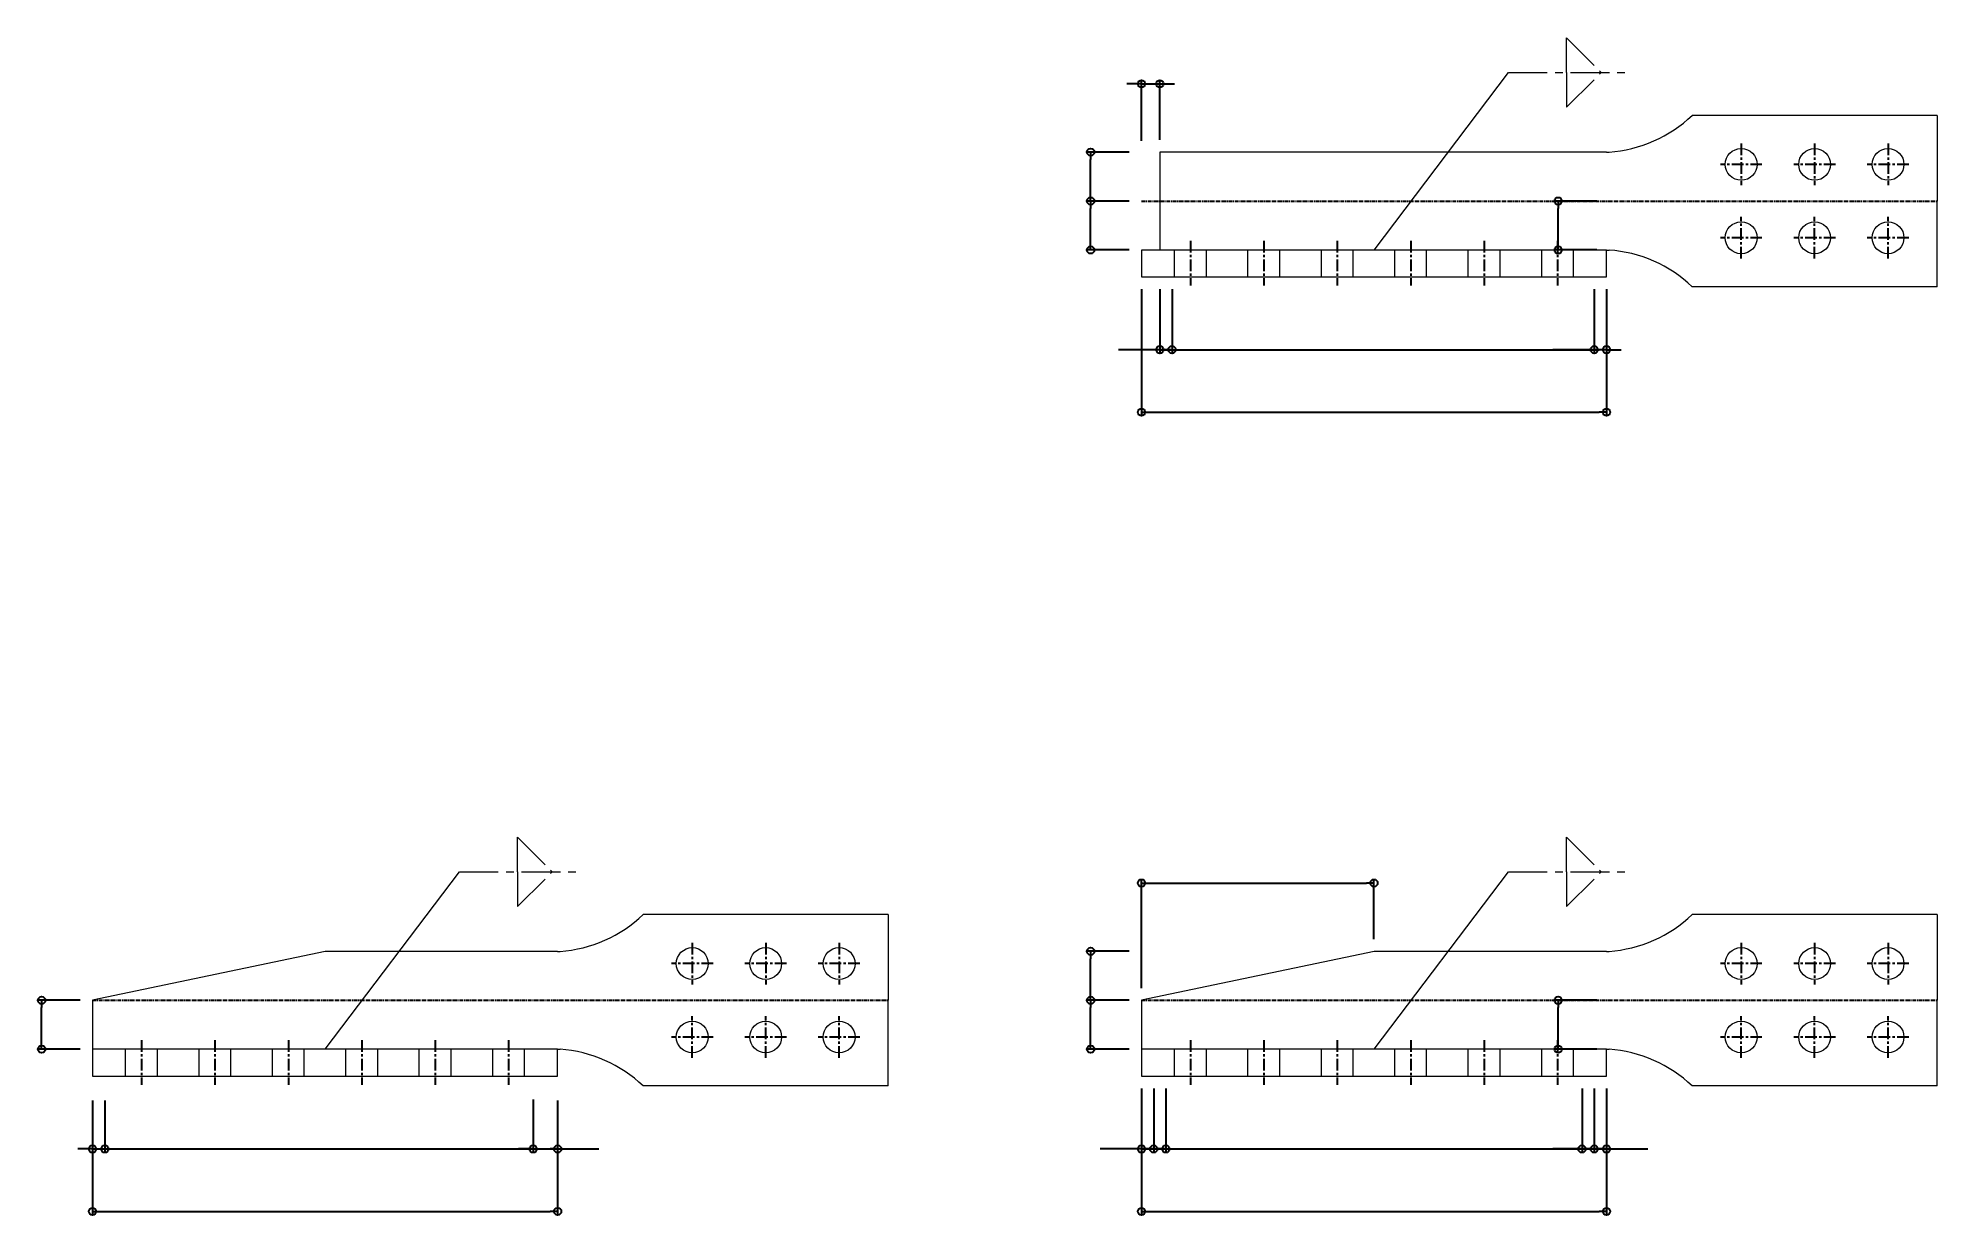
# Model space of a CAD drawing. Header units: millimetres. Extents: x -2880 to 3894, y -2977 to 4857.
# Drawn here: x -346 to 1205, y 3895 to 4857 of the extents above; entities that cross this region are included whole.
import ezdxf

# ---------------------------------------------------------------- set-up
doc = ezdxf.new("R2010")
doc.units = ezdxf.units.MM
doc.header["$MEASUREMENT"] = 0
doc.linetypes.add('CENTER', pattern=[50.8, 31.75, -6.35, 6.35, -6.35])
doc.layers.add('寸法', color=7, linetype='Continuous', lineweight=15)
doc.layers.add('金物', color=5, linetype='Continuous', lineweight=18)
doc.styles.add('DLSTANDARD1', font='italic.shx', dxfattribs={"width": 0.7, "bigfont": 'extfont.shx'})
doc.dimstyles.new('一般寸法(2)', dxfattribs={"dimscale": 2, "dimtxt": 15, "dimasz": 3, "dimexe": 1.25, "dimexo": 5, "dimgap": 3, "dimtad": 1, "dimtxsty": 'DLSTANDARD1', "dimblk": 'ORIGIN', "dimcen": 0, "dimclrd": 256, "dimclre": 256, "dimclrt": 256, "dimadec": 0, "dimazin": 0, "dimtfac": 1, "dimtmove": 0, "dimatfit": 3, "dimfxl": 0, "dimarcsym": 0})

msp = doc.modelspace()

# ---------------------------------------------------------------- blocks, each defined once
blk = doc.blocks.new('_Origin')
at = {"color": 0, "linetype": 'ByBlock', "lineweight": -2}
blk.add_line((0, 0), (-1, 0), dxfattribs=at)
blk.add_circle((0, 0), 0.5, dxfattribs=at)
blk = doc.blocks.new('*D515')
at = {"layer": 'Defpoints', "color": 0}
for p in [(-343.2, 4070.9), (-301.6, 4070.9), (-301.6, 4030.9)]:
    blk.add_point(p, dxfattribs=at)
at = {"layer": '寸法', "lineweight": -2}
for p, q in [((-311.6, 4070.9), (-345.7, 4070.9)), ((-343.2, 4036.9), (-343.2, 4064.9)), ((-311.6, 4030.9), (-345.7, 4030.9))]:
    blk.add_line(p, q, dxfattribs=at)
at = {"layer": '寸法', "lineweight": -2, "xscale": 6, "yscale": 6, "zscale": 6}
for p, rotation in [((-343.2, 4070.9), 90), ((-343.2, 4030.9), 270)]:
    blk.add_blockref('_Origin', p, dxfattribs=dict(at, rotation=rotation))
blk = doc.blocks.new('*D199')
at = {"layer": 'Defpoints', "color": 0}
for p in [(-291.6, 3998.9), (78.4, 3988.9), (78.4, 3949.4)]:
    blk.add_point(p, dxfattribs=at)
at = {"layer": '寸法', "linetype": 'ByBlock', "lineweight": -2}
for p, q in [((-291.6, 3988.9), (-291.6, 3946.9)), ((78.4, 3978.9), (78.4, 3946.9)), ((-285.6, 3949.4), (72.4, 3949.4))]:
    blk.add_line(p, q, dxfattribs=at)
at = {"layer": '寸法', "lineweight": -2, "xscale": 6, "yscale": 6, "zscale": 6, "rotation": 180}
blk.add_blockref('_Origin', (-291.6, 3949.4), dxfattribs=at)
at = {"layer": '寸法', "lineweight": -2, "xscale": 6, "yscale": 6, "zscale": 6}
blk.add_blockref('_Origin', (78.4, 3949.4), dxfattribs=at)
blk = doc.blocks.new('*D200')
at = {"layer": 'Defpoints', "color": 0}
for p in [(-301.6, 3998.9), (78.4, 3998.9), (78.4, 3898.4)]:
    blk.add_point(p, dxfattribs=at)
at = {"layer": '寸法', "linetype": 'ByBlock', "lineweight": -2}
for p, q in [((-301.6, 3988.9), (-301.6, 3895.9)), ((78.4, 3988.9), (78.4, 3895.9)), ((-295.6, 3898.4), (72.4, 3898.4))]:
    blk.add_line(p, q, dxfattribs=at)
at = {"layer": '寸法', "lineweight": -2, "xscale": 6, "yscale": 6, "zscale": 6, "rotation": 180}
blk.add_blockref('_Origin', (-301.6, 3898.4), dxfattribs=at)
at = {"layer": '寸法', "lineweight": -2, "xscale": 6, "yscale": 6, "zscale": 6}
blk.add_blockref('_Origin', (78.4, 3898.4), dxfattribs=at)
blk = doc.blocks.new('*D195')
at = {"layer": 'Defpoints', "color": 0}
for p in [(-301.6, 3988.9), (-291.6, 3998.9), (-291.6, 3949.4)]:
    blk.add_point(p, dxfattribs=at)
at = {"layer": '寸法', "linetype": 'ByBlock', "lineweight": -2}
for p, q in [((-291.6, 3988.9), (-291.6, 3946.9)), ((-301.6, 3978.9), (-301.6, 3946.9)), ((-307.6, 3949.4), (-313.6, 3949.4)), ((-301.6, 3949.4), (-291.6, 3949.4)), ((-285.6, 3949.4), (-257.8, 3949.4))]:
    blk.add_line(p, q, dxfattribs=at)
at = {"layer": '寸法', "lineweight": -2, "xscale": 6, "yscale": 6, "zscale": 6}
blk.add_blockref('_Origin', (-301.6, 3949.4), dxfattribs=at)
at = {"layer": '寸法', "lineweight": -2, "xscale": 6, "yscale": 6, "zscale": 6, "rotation": 180}
blk.add_blockref('_Origin', (-291.6, 3949.4), dxfattribs=at)
blk = doc.blocks.new('*D196')
at = {"layer": 'Defpoints', "color": 0}
for p in [(58.4, 3999.8), (78.4, 3988.9), (78.4, 3949.4)]:
    blk.add_point(p, dxfattribs=at)
at = {"layer": '寸法', "linetype": 'ByBlock', "lineweight": -2}
for p, q in [((58.4, 3989.8), (58.4, 3946.9)), ((78.4, 3978.9), (78.4, 3946.9)), ((52.4, 3949.4), (46.4, 3949.4)), ((58.4, 3949.4), (78.4, 3949.4)), ((84.4, 3949.4), (112.2, 3949.4))]:
    blk.add_line(p, q, dxfattribs=at)
at = {"layer": '寸法', "lineweight": -2, "xscale": 6, "yscale": 6, "zscale": 6}
blk.add_blockref('_Origin', (58.4, 3949.4), dxfattribs=at)
at = {"layer": '寸法', "lineweight": -2, "xscale": 6, "yscale": 6, "zscale": 6, "rotation": 180}
blk.add_blockref('_Origin', (78.4, 3949.4), dxfattribs=at)
blk = doc.blocks.new('*D469')
at = {"layer": 'Defpoints', "color": 0}
for p in [(513.9, 4070.9), (555.4, 4070.9), (555.4, 4030.9)]:
    blk.add_point(p, dxfattribs=at)
at = {"layer": '寸法', "lineweight": -2}
for p, q in [((545.4, 4070.9), (511.4, 4070.9)), ((513.9, 4036.9), (513.9, 4064.9)), ((545.4, 4030.9), (511.4, 4030.9))]:
    blk.add_line(p, q, dxfattribs=at)
at = {"layer": '寸法', "lineweight": -2, "xscale": 6, "yscale": 6, "zscale": 6}
for p, rotation in [((513.9, 4070.9), 90), ((513.9, 4030.9), 270)]:
    blk.add_blockref('_Origin', p, dxfattribs=dict(at, rotation=rotation))
blk = doc.blocks.new('*D155')
at = {"layer": 'Defpoints', "color": 0}
for p in [(565.4, 4008.9), (935.4, 4008.9), (935.4, 3949.4)]:
    blk.add_point(p, dxfattribs=at)
at = {"layer": '寸法', "linetype": 'ByBlock', "lineweight": -2}
for p, q in [((565.4, 3998.9), (565.4, 3946.9)), ((935.4, 3998.9), (935.4, 3946.9)), ((571.4, 3949.4), (929.4, 3949.4))]:
    blk.add_line(p, q, dxfattribs=at)
at = {"layer": '寸法', "lineweight": -2, "xscale": 6, "yscale": 6, "zscale": 6, "rotation": 180}
blk.add_blockref('_Origin', (565.4, 3949.4), dxfattribs=at)
at = {"layer": '寸法', "lineweight": -2, "xscale": 6, "yscale": 6, "zscale": 6}
blk.add_blockref('_Origin', (935.4, 3949.4), dxfattribs=at)
blk = doc.blocks.new('*D156')
at = {"layer": 'Defpoints', "color": 0}
for p in [(555.4, 4008.9), (935.4, 4008.9), (935.4, 3898.4)]:
    blk.add_point(p, dxfattribs=at)
at = {"layer": '寸法', "linetype": 'ByBlock', "lineweight": -2}
for p, q in [((555.4, 3998.9), (555.4, 3895.9)), ((935.4, 3998.9), (935.4, 3895.9)), ((561.4, 3898.4), (929.4, 3898.4))]:
    blk.add_line(p, q, dxfattribs=at)
at = {"layer": '寸法', "lineweight": -2, "xscale": 6, "yscale": 6, "zscale": 6, "rotation": 180}
blk.add_blockref('_Origin', (555.4, 3898.4), dxfattribs=at)
at = {"layer": '寸法', "lineweight": -2, "xscale": 6, "yscale": 6, "zscale": 6}
blk.add_blockref('_Origin', (935.4, 3898.4), dxfattribs=at)
blk = doc.blocks.new('*D157')
at = {"layer": 'Defpoints', "color": 0}
for p in [(555.4, 4008.9), (565.4, 4008.9), (565.4, 3949.4)]:
    blk.add_point(p, dxfattribs=at)
at = {"layer": '寸法', "linetype": 'ByBlock', "lineweight": -2}
for p, q in [((555.4, 3998.9), (555.4, 3946.9)), ((565.4, 3998.9), (565.4, 3946.9)), ((549.4, 3949.4), (543.4, 3949.4)), ((555.4, 3949.4), (565.4, 3949.4)), ((571.4, 3949.4), (599.2, 3949.4))]:
    blk.add_line(p, q, dxfattribs=at)
at = {"layer": '寸法', "lineweight": -2, "xscale": 6, "yscale": 6, "zscale": 6}
blk.add_blockref('_Origin', (555.4, 3949.4), dxfattribs=at)
at = {"layer": '寸法', "lineweight": -2, "xscale": 6, "yscale": 6, "zscale": 6, "rotation": 180}
blk.add_blockref('_Origin', (565.4, 3949.4), dxfattribs=at)
blk = doc.blocks.new('*D158')
at = {"layer": 'Defpoints', "color": 0}
for p in [(915.4, 4008.9), (935.4, 4008.9), (935.4, 3949.4)]:
    blk.add_point(p, dxfattribs=at)
at = {"layer": '寸法', "linetype": 'ByBlock', "lineweight": -2}
for p, q in [((915.4, 3998.9), (915.4, 3946.9)), ((935.4, 3998.9), (935.4, 3946.9)), ((909.4, 3949.4), (903.4, 3949.4)), ((915.4, 3949.4), (935.4, 3949.4)), ((941.4, 3949.4), (969.2, 3949.4))]:
    blk.add_line(p, q, dxfattribs=at)
at = {"layer": '寸法', "lineweight": -2, "xscale": 6, "yscale": 6, "zscale": 6}
blk.add_blockref('_Origin', (915.4, 3949.4), dxfattribs=at)
at = {"layer": '寸法', "lineweight": -2, "xscale": 6, "yscale": 6, "zscale": 6, "rotation": 180}
blk.add_blockref('_Origin', (935.4, 3949.4), dxfattribs=at)
blk = doc.blocks.new('*D159')
at = {"layer": 'Defpoints', "color": 0}
for p in [(925.4, 4008.9), (935.4, 4008.9), (925.4, 3949.4)]:
    blk.add_point(p, dxfattribs=at)
at = {"layer": '寸法', "linetype": 'ByBlock', "lineweight": -2}
for p, q in [((925.4, 3998.9), (925.4, 3946.9)), ((935.4, 3998.9), (935.4, 3946.9)), ((919.4, 3949.4), (891.6, 3949.4)), ((935.4, 3949.4), (925.4, 3949.4)), ((941.4, 3949.4), (947.4, 3949.4))]:
    blk.add_line(p, q, dxfattribs=at)
at = {"layer": '寸法', "lineweight": -2, "xscale": 6, "yscale": 6, "zscale": 6}
blk.add_blockref('_Origin', (925.4, 3949.4), dxfattribs=at)
at = {"layer": '寸法', "lineweight": -2, "xscale": 6, "yscale": 6, "zscale": 6, "rotation": 180}
blk.add_blockref('_Origin', (935.4, 3949.4), dxfattribs=at)
blk = doc.blocks.new('*D160')
at = {"layer": 'Defpoints', "color": 0}
for p in [(555.4, 4008.9), (575.4, 4008.9), (555.4, 3949.4)]:
    blk.add_point(p, dxfattribs=at)
at = {"layer": '寸法', "linetype": 'ByBlock', "lineweight": -2}
for p, q in [((555.4, 3998.9), (555.4, 3946.9)), ((575.4, 3998.9), (575.4, 3946.9)), ((549.4, 3949.4), (521.6, 3949.4)), ((575.4, 3949.4), (555.4, 3949.4)), ((581.4, 3949.4), (587.4, 3949.4))]:
    blk.add_line(p, q, dxfattribs=at)
at = {"layer": '寸法', "lineweight": -2, "xscale": 6, "yscale": 6, "zscale": 6}
blk.add_blockref('_Origin', (555.4, 3949.4), dxfattribs=at)
at = {"layer": '寸法', "lineweight": -2, "xscale": 6, "yscale": 6, "zscale": 6, "rotation": 180}
blk.add_blockref('_Origin', (575.4, 3949.4), dxfattribs=at)
blk = doc.blocks.new('*D89')
at = {"layer": 'Defpoints', "color": 0}
for p in [(745.4, 4166.7), (745.4, 4110.9), (555.4, 4070.9)]:
    blk.add_point(p, dxfattribs=at)
at = {"layer": '寸法', "linetype": 'ByBlock', "lineweight": -2}
for p, q in [((555.4, 4080.9), (555.4, 4169.2)), ((561.4, 4166.7), (739.4, 4166.7)), ((745.4, 4120.9), (745.4, 4169.2))]:
    blk.add_line(p, q, dxfattribs=at)
at = {"layer": '寸法', "lineweight": -2, "xscale": 6, "yscale": 6, "zscale": 6, "rotation": 180}
blk.add_blockref('_Origin', (555.4, 4166.7), dxfattribs=at)
at = {"layer": '寸法', "lineweight": -2, "xscale": 6, "yscale": 6, "zscale": 6}
blk.add_blockref('_Origin', (745.4, 4166.7), dxfattribs=at)
blk = doc.blocks.new('*D68')
at = {"layer": 'Defpoints', "color": 0}
for p in [(513.9, 4110.9), (555.4, 4110.9), (555.4, 4070.9)]:
    blk.add_point(p, dxfattribs=at)
at = {"layer": '寸法', "lineweight": -2}
for p, q in [((545.4, 4110.9), (511.4, 4110.9)), ((513.9, 4076.9), (513.9, 4104.9)), ((545.4, 4070.9), (511.4, 4070.9))]:
    blk.add_line(p, q, dxfattribs=at)
at = {"layer": '寸法', "lineweight": -2, "xscale": 6, "yscale": 6, "zscale": 6}
for p, rotation in [((513.9, 4110.9), 90), ((513.9, 4070.9), 270)]:
    blk.add_blockref('_Origin', p, dxfattribs=dict(at, rotation=rotation))
blk = doc.blocks.new('*D69')
at = {"layer": 'Defpoints', "color": 0}
for p in [(895.9, 4070.9), (937.4, 4070.9), (937.4, 4030.9)]:
    blk.add_point(p, dxfattribs=at)
at = {"layer": '寸法', "lineweight": -2}
for p, q in [((927.4, 4070.9), (893.4, 4070.9)), ((895.9, 4036.9), (895.9, 4064.9)), ((927.4, 4030.9), (893.4, 4030.9))]:
    blk.add_line(p, q, dxfattribs=at)
at = {"layer": '寸法', "lineweight": -2, "xscale": 6, "yscale": 6, "zscale": 6}
for p, rotation in [((895.9, 4070.9), 90), ((895.9, 4030.9), 270)]:
    blk.add_blockref('_Origin', p, dxfattribs=dict(at, rotation=rotation))
blk = doc.blocks.new('*D309')
at = {"layer": 'Defpoints', "color": 0}
for p in [(513.9, 4724), (555.4, 4724), (555.4, 4684)]:
    blk.add_point(p, dxfattribs=at)
at = {"layer": '寸法', "lineweight": -2}
for p, q in [((545.4, 4724), (511.4, 4724)), ((513.9, 4690), (513.9, 4718)), ((545.4, 4684), (511.4, 4684))]:
    blk.add_line(p, q, dxfattribs=at)
at = {"layer": '寸法', "lineweight": -2, "xscale": 6, "yscale": 6, "zscale": 6}
for p, rotation in [((513.9, 4724), 90), ((513.9, 4684), 270)]:
    blk.add_blockref('_Origin', p, dxfattribs=dict(at, rotation=rotation))
blk = doc.blocks.new('*D79')
at = {"layer": 'Defpoints', "color": 0}
for p in [(570.4, 4662), (935.4, 4662), (935.4, 4602.5)]:
    blk.add_point(p, dxfattribs=at)
at = {"layer": '寸法', "linetype": 'ByBlock', "lineweight": -2}
for p, q in [((570.4, 4652), (570.4, 4600)), ((935.4, 4652), (935.4, 4600)), ((576.4, 4602.5), (929.4, 4602.5))]:
    blk.add_line(p, q, dxfattribs=at)
at = {"layer": '寸法', "lineweight": -2, "xscale": 6, "yscale": 6, "zscale": 6, "rotation": 180}
blk.add_blockref('_Origin', (570.4, 4602.5), dxfattribs=at)
at = {"layer": '寸法', "lineweight": -2, "xscale": 6, "yscale": 6, "zscale": 6}
blk.add_blockref('_Origin', (935.4, 4602.5), dxfattribs=at)
blk = doc.blocks.new('*D80')
at = {"layer": 'Defpoints', "color": 0}
for p in [(555.4, 4662), (935.4, 4662), (935.4, 4551.5)]:
    blk.add_point(p, dxfattribs=at)
at = {"layer": '寸法', "linetype": 'ByBlock', "lineweight": -2}
for p, q in [((555.4, 4652), (555.4, 4549)), ((935.4, 4652), (935.4, 4549)), ((561.4, 4551.5), (929.4, 4551.5))]:
    blk.add_line(p, q, dxfattribs=at)
at = {"layer": '寸法', "lineweight": -2, "xscale": 6, "yscale": 6, "zscale": 6, "rotation": 180}
blk.add_blockref('_Origin', (555.4, 4551.5), dxfattribs=at)
at = {"layer": '寸法', "lineweight": -2, "xscale": 6, "yscale": 6, "zscale": 6}
blk.add_blockref('_Origin', (935.4, 4551.5), dxfattribs=at)
blk = doc.blocks.new('*D81')
at = {"layer": 'Defpoints', "color": 0}
for p in [(925.4, 4662), (935.4, 4662), (925.4, 4602.5)]:
    blk.add_point(p, dxfattribs=at)
at = {"layer": '寸法', "linetype": 'ByBlock', "lineweight": -2}
for p, q in [((925.4, 4652), (925.4, 4600)), ((935.4, 4652), (935.4, 4600)), ((919.4, 4602.5), (891.6, 4602.5)), ((935.4, 4602.5), (925.4, 4602.5)), ((941.4, 4602.5), (947.4, 4602.5))]:
    blk.add_line(p, q, dxfattribs=at)
at = {"layer": '寸法', "lineweight": -2, "xscale": 6, "yscale": 6, "zscale": 6}
blk.add_blockref('_Origin', (925.4, 4602.5), dxfattribs=at)
at = {"layer": '寸法', "lineweight": -2, "xscale": 6, "yscale": 6, "zscale": 6, "rotation": 180}
blk.add_blockref('_Origin', (935.4, 4602.5), dxfattribs=at)
blk = doc.blocks.new('*D82')
at = {"layer": 'Defpoints', "color": 0}
for p in [(570.4, 4819.7), (570.4, 4764), (555.4, 4763.2)]:
    blk.add_point(p, dxfattribs=at)
at = {"layer": '寸法', "linetype": 'ByBlock', "lineweight": -2}
for p, q in [((549.4, 4819.7), (543.4, 4819.7)), ((555.4, 4773.2), (555.4, 4822.2)), ((555.4, 4819.7), (570.4, 4819.7)), ((570.4, 4774), (570.4, 4822.2)), ((576.4, 4819.7), (582.4, 4819.7))]:
    blk.add_line(p, q, dxfattribs=at)
at = {"layer": '寸法', "lineweight": -2, "xscale": 6, "yscale": 6, "zscale": 6}
blk.add_blockref('_Origin', (555.4, 4819.7), dxfattribs=at)
at = {"layer": '寸法', "lineweight": -2, "xscale": 6, "yscale": 6, "zscale": 6, "rotation": 180}
blk.add_blockref('_Origin', (570.4, 4819.7), dxfattribs=at)
blk = doc.blocks.new('*D83')
at = {"layer": 'Defpoints', "color": 0}
for p in [(895.9, 4724), (937.4, 4724), (937.4, 4684)]:
    blk.add_point(p, dxfattribs=at)
at = {"layer": '寸法', "lineweight": -2}
for p, q in [((927.4, 4724), (893.4, 4724)), ((895.9, 4690), (895.9, 4718)), ((927.4, 4684), (893.4, 4684))]:
    blk.add_line(p, q, dxfattribs=at)
at = {"layer": '寸法', "lineweight": -2, "xscale": 6, "yscale": 6, "zscale": 6}
for p, rotation in [((895.9, 4724), 90), ((895.9, 4684), 270)]:
    blk.add_blockref('_Origin', p, dxfattribs=dict(at, rotation=rotation))
blk = doc.blocks.new('*D84')
at = {"layer": 'Defpoints', "color": 0}
for p in [(513.9, 4764), (555.4, 4764), (555.4, 4724)]:
    blk.add_point(p, dxfattribs=at)
at = {"layer": '寸法', "lineweight": -2}
for p, q in [((545.4, 4764), (511.4, 4764)), ((513.9, 4730), (513.9, 4758)), ((545.4, 4724), (511.4, 4724))]:
    blk.add_line(p, q, dxfattribs=at)
at = {"layer": '寸法', "lineweight": -2, "xscale": 6, "yscale": 6, "zscale": 6}
for p, rotation in [((513.9, 4764), 90), ((513.9, 4724), 270)]:
    blk.add_blockref('_Origin', p, dxfattribs=dict(at, rotation=rotation))
blk = doc.blocks.new('*D85')
at = {"layer": 'Defpoints', "color": 0}
for p in [(570.4, 4662), (580.4, 4662), (570.4, 4602.5)]:
    blk.add_point(p, dxfattribs=at)
at = {"layer": '寸法', "linetype": 'ByBlock', "lineweight": -2}
for p, q in [((570.4, 4652), (570.4, 4600)), ((580.4, 4652), (580.4, 4600)), ((564.4, 4602.5), (536.6, 4602.5)), ((580.4, 4602.5), (570.4, 4602.5)), ((586.4, 4602.5), (592.4, 4602.5))]:
    blk.add_line(p, q, dxfattribs=at)
at = {"layer": '寸法', "lineweight": -2, "xscale": 6, "yscale": 6, "zscale": 6}
blk.add_blockref('_Origin', (570.4, 4602.5), dxfattribs=at)
at = {"layer": '寸法', "lineweight": -2, "xscale": 6, "yscale": 6, "zscale": 6, "rotation": 180}
blk.add_blockref('_Origin', (580.4, 4602.5), dxfattribs=at)

# ---------------------------------------------------------------- dimensions: what is measured, and where the dimension line sits
at = {"layer": '寸法', "color": 0, "linetype": 'ByBlock'}
for base, p1, p2, picture, middle in [((570.434, 4819.72), (555.434, 4763.17), (570.434, 4763.96), '*D82', (562.934, 4819.72)), ((745.434, 4166.658), (555.434, 4070.898), (745.434, 4110.898), '*D89', (650.434, 4166.658))]:
    dim = msp.add_linear_dim(base=base, p1=p1, p2=p2, text=' ', dimstyle='一般寸法(2)', dxfattribs=at)
    dim.commit()
    dim.dimension.update_dxf_attribs({"geometry": picture, "text_midpoint": middle, "dimtype": 160})
at = {"layer": '寸法', "color": 0}
for base, p1, p2, picture, middle in [((513.87, 4763.96), (555.434, 4723.96), (555.434, 4763.96), '*D84', (513.87, 4743.96)), ((513.87, 4723.96), (555.434, 4683.96), (555.434, 4723.96), '*D309', (513.87, 4703.96)), ((895.87, 4723.96), (937.434, 4683.96), (937.434, 4723.96), '*D83', (895.87, 4703.96)), ((513.87, 4110.898), (555.434, 4070.898), (555.434, 4110.898), '*D68', (513.87, 4090.898)), ((-343.179, 4070.898), (-301.615, 4030.898), (-301.615, 4070.898), '*D515', (-343.179, 4050.898)), ((513.87, 4070.898), (555.434, 4030.898), (555.434, 4070.898), '*D469', (513.87, 4050.898)), ((895.87, 4070.898), (937.434, 4030.898), (937.434, 4070.898), '*D69', (895.87, 4050.898))]:
    dim = msp.add_linear_dim(base=base, p1=p1, p2=p2, angle=270, text=' ', dimstyle='一般寸法(2)', dxfattribs=at)
    dim.commit()
    dim.dimension.update_dxf_attribs({"geometry": picture, "text_midpoint": middle, "dimtype": 160})
at = {"layer": '寸法', "color": 0, "linetype": 'ByBlock'}
for base, p1, p2, picture, middle in [((570.434, 4602.508), (580.434, 4661.96), (570.434, 4661.96), '*D85', (547.534, 4623.508)), ((925.434, 4602.508), (935.434, 4661.96), (925.434, 4661.96), '*D81', (902.534, 4623.508)), ((555.434, 3949.446), (575.434, 4008.898), (555.434, 4008.898), '*D160', (532.534, 3970.446)), ((925.434, 3949.446), (935.434, 4008.898), (925.434, 4008.898), '*D159', (902.534, 3970.446))]:
    dim = msp.add_linear_dim(base=base, p1=p1, p2=p2, angle=180, text=' ', dimstyle='一般寸法(2)', dxfattribs=at)
    dim.commit()
    dim.dimension.update_dxf_attribs({"geometry": picture, "text_midpoint": middle})
for base, p1, p2, picture, middle in [((935.434, 4551.496), (555.434, 4661.96), (935.434, 4661.96), '*D80', (745.434, 4572.496)), ((935.434, 4602.508), (570.434, 4661.96), (935.434, 4661.96), '*D79', (752.934, 4623.508)), ((565.434, 3949.446), (555.434, 4008.898), (565.434, 4008.898), '*D157', (588.334, 3970.446)), ((935.434, 3898.434), (555.434, 4008.898), (935.434, 4008.898), '*D156', (745.434, 3919.434)), ((935.434, 3949.446), (565.434, 4008.898), (935.434, 4008.898), '*D155', (750.434, 3970.446)), ((935.434, 3949.446), (915.434, 4008.898), (935.434, 4008.898), '*D158', (958.334, 3970.446)), ((-291.615, 3949.446), (-301.615, 3988.898), (-291.615, 3998.898), '*D195', (-268.715, 3970.446)), ((78.385, 3898.434), (-301.615, 3998.898), (78.385, 3998.898), '*D200', (-111.615, 3919.434)), ((78.385, 3949.446), (-291.615, 3998.898), (78.385, 3988.898), '*D199', (-106.615, 3970.446)), ((78.385, 3949.446), (58.385, 3999.76), (78.385, 3988.898), '*D196', (101.285, 3970.446))]:
    dim = msp.add_linear_dim(base=base, p1=p1, p2=p2, text=' ', dimstyle='一般寸法(2)', dxfattribs=at)
    dim.commit()
    dim.dimension.update_dxf_attribs({"geometry": picture, "text_midpoint": middle})

# ---------------------------------------------------------------- linework, layer by layer
at = {"color": 0, "linetype": 'CENTER', "ltscale": 0.3}
for p, q in [((1045.434, 4770.96), (1045.434, 4736.96)), ((1045.434, 4770.96), (1045.434, 4736.96)), ((1105.434, 4770.96), (1105.434, 4736.96)), ((1105.434, 4770.96), (1105.434, 4736.96)), ((1165.434, 4770.96), (1165.434, 4736.96)), ((1165.434, 4770.96), (1165.434, 4736.96)), ((1062.434, 4753.96), (1028.434, 4753.96)), ((1062.434, 4753.96), (1028.434, 4753.96)), ((1122.434, 4753.96), (1088.434, 4753.96)), ((1122.434, 4753.96), (1088.434, 4753.96)), ((1182.434, 4753.96), (1148.434, 4753.96)), ((1182.434, 4753.96), (1148.434, 4753.96)), ((1045.434, 4676.96), (1045.434, 4710.96)), ((1045.434, 4676.96), (1045.434, 4710.96)), ((1105.434, 4676.96), (1105.434, 4710.96)), ((1105.434, 4676.96), (1105.434, 4710.96)), ((1165.434, 4676.96), (1165.434, 4710.96)), ((1165.434, 4676.96), (1165.434, 4710.96)), ((595.434, 4691.46), (595.434, 4654.96)), ((655.434, 4691.46), (655.434, 4654.96)), ((715.434, 4691.46), (715.434, 4654.96)), ((775.434, 4691.46), (775.434, 4654.96)), ((835.434, 4691.46), (835.434, 4654.96)), ((895.434, 4691.46), (895.434, 4654.96)), ((1062.434, 4693.96), (1028.434, 4693.96)), ((1062.434, 4693.96), (1028.434, 4693.96)), ((1122.434, 4693.96), (1088.434, 4693.96)), ((1122.434, 4693.96), (1088.434, 4693.96)), ((1182.434, 4693.96), (1148.434, 4693.96)), ((1182.434, 4693.96), (1148.434, 4693.96)), ((188.385, 4117.898), (188.385, 4083.898)), ((188.385, 4117.898), (188.385, 4083.898)), ((248.385, 4117.898), (248.385, 4083.898)), ((248.385, 4117.898), (248.385, 4083.898)), ((308.385, 4117.898), (308.385, 4083.898)), ((308.385, 4117.898), (308.385, 4083.898)), ((1045.434, 4117.898), (1045.434, 4083.898)), ((1045.434, 4117.898), (1045.434, 4083.898)), ((1105.434, 4117.898), (1105.434, 4083.898)), ((1105.434, 4117.898), (1105.434, 4083.898)), ((1165.434, 4117.898), (1165.434, 4083.898)), ((1165.434, 4117.898), (1165.434, 4083.898)), ((205.385, 4100.898), (171.385, 4100.898)), ((205.385, 4100.898), (171.385, 4100.898)), ((265.385, 4100.898), (231.385, 4100.898)), ((265.385, 4100.898), (231.385, 4100.898)), ((325.385, 4100.898), (291.385, 4100.898)), ((325.385, 4100.898), (291.385, 4100.898)), ((1062.434, 4100.898), (1028.434, 4100.898)), ((1062.434, 4100.898), (1028.434, 4100.898)), ((1122.434, 4100.898), (1088.434, 4100.898)), ((1122.434, 4100.898), (1088.434, 4100.898)), ((1182.434, 4100.898), (1148.434, 4100.898)), ((1182.434, 4100.898), (1148.434, 4100.898)), ((188.385, 4023.898), (188.385, 4057.898)), ((188.385, 4023.898), (188.385, 4057.898)), ((248.385, 4023.898), (248.385, 4057.898)), ((248.385, 4023.898), (248.385, 4057.898)), ((308.385, 4023.898), (308.385, 4057.898)), ((308.385, 4023.898), (308.385, 4057.898)), ((1045.434, 4023.898), (1045.434, 4057.898)), ((1045.434, 4023.898), (1045.434, 4057.898)), ((1105.434, 4023.898), (1105.434, 4057.898)), ((1105.434, 4023.898), (1105.434, 4057.898)), ((1165.434, 4023.898), (1165.434, 4057.898)), ((1165.434, 4023.898), (1165.434, 4057.898)), ((-261.615, 4038.398), (-261.615, 4001.898)), ((-201.615, 4038.398), (-201.615, 4001.898)), ((-141.615, 4038.398), (-141.615, 4001.898)), ((-81.615, 4038.398), (-81.615, 4001.898)), ((-21.615, 4038.398), (-21.615, 4001.898)), ((38.385, 4038.398), (38.385, 4001.898)), ((205.385, 4040.898), (171.385, 4040.898)), ((205.385, 4040.898), (171.385, 4040.898)), ((265.385, 4040.898), (231.385, 4040.898)), ((265.385, 4040.898), (231.385, 4040.898)), ((325.385, 4040.898), (291.385, 4040.898)), ((325.385, 4040.898), (291.385, 4040.898)), ((595.434, 4038.398), (595.434, 4001.898)), ((655.434, 4038.398), (655.434, 4001.898)), ((715.434, 4038.398), (715.434, 4001.898)), ((775.434, 4038.398), (775.434, 4001.898)), ((835.434, 4038.398), (835.434, 4001.898)), ((895.434, 4038.398), (895.434, 4001.898)), ((1062.434, 4040.898), (1028.434, 4040.898)), ((1062.434, 4040.898), (1028.434, 4040.898)), ((1122.434, 4040.898), (1088.434, 4040.898)), ((1122.434, 4040.898), (1088.434, 4040.898)), ((1182.434, 4040.898), (1148.434, 4040.898)), ((1182.434, 4040.898), (1148.434, 4040.898))]:
    msp.add_line(p, q, dxfattribs=at)
at = {"color": 0, "linetype": 'CENTER', "ltscale": 0.1}
for p, q in [((555.434, 4723.96), (1205.434, 4723.96)), ((-301.615, 4070.898), (348.385, 4070.898)), ((555.434, 4070.898), (1205.434, 4070.898))]:
    msp.add_line(p, q, dxfattribs=at)
at = {"layer": '寸法', "linetype": 'CENTER'}
for p, q in [((902.732, 4828.912), (902.732, 4857.216)), ((902.732, 4857.216), (931.036, 4828.912)), ((855.227, 4828.912), (950.237, 4828.912)), ((902.732, 4828.912), (902.732, 4800.608)), ((902.732, 4800.608), (931.036, 4828.912)), ((45.684, 4175.85), (45.684, 4204.154)), ((45.684, 4204.154), (73.988, 4175.85)), ((902.732, 4175.85), (902.732, 4204.154)), ((902.732, 4204.154), (931.036, 4175.85)), ((-1.821, 4175.85), (93.189, 4175.85)), ((45.684, 4175.85), (45.684, 4147.546)), ((45.684, 4147.546), (73.988, 4175.85)), ((855.227, 4175.85), (950.237, 4175.85)), ((902.732, 4175.85), (902.732, 4147.546)), ((902.732, 4147.546), (931.036, 4175.85))]:
    msp.add_line(p, q, dxfattribs=at)
at = {"layer": '寸法'}
for p, q in [((745.434, 4683.96), (855.227, 4828.912)), ((-111.615, 4030.898), (-1.821, 4175.85)), ((745.434, 4030.898), (855.227, 4175.85))]:
    msp.add_line(p, q, dxfattribs=at)
at = {"layer": '金物', "color": 0}
for p, q in [((1205.434, 4793.96), (1005.434, 4793.96)), ((1205.434, 4793.96), (1005.434, 4793.96)), ((1205.434, 4793.96), (1205.434, 4723.96)), ((1205.434, 4793.96), (1205.434, 4723.96)), ((935.434, 4763.96), (570.434, 4763.96)), ((570.434, 4763.96), (570.434, 4683.96)), ((935.434, 4763.96), (745.434, 4763.96)), ((1205.434, 4653.96), (1205.434, 4723.96)), ((1205.434, 4653.96), (1205.434, 4723.96)), ((555.434, 4683.96), (555.434, 4661.96)), ((935.434, 4683.96), (555.434, 4683.96)), ((555.434, 4683.96), (555.434, 4661.96)), ((935.434, 4683.96), (555.434, 4683.96)), ((582.434, 4661.96), (582.434, 4683.96)), ((582.434, 4661.96), (582.434, 4683.96)), ((608.434, 4661.96), (608.434, 4683.96)), ((608.434, 4661.96), (608.434, 4683.96)), ((642.434, 4661.96), (642.434, 4683.96)), ((642.434, 4661.96), (642.434, 4683.96)), ((668.434, 4661.96), (668.434, 4683.96)), ((668.434, 4661.96), (668.434, 4683.96)), ((702.434, 4661.96), (702.434, 4683.96)), ((702.434, 4661.96), (702.434, 4683.96)), ((728.434, 4661.96), (728.434, 4683.96)), ((728.434, 4661.96), (728.434, 4683.96)), ((762.434, 4661.96), (762.434, 4683.96)), ((762.434, 4661.96), (762.434, 4683.96)), ((788.434, 4661.96), (788.434, 4683.96)), ((788.434, 4661.96), (788.434, 4683.96)), ((822.434, 4661.96), (822.434, 4683.96)), ((822.434, 4661.96), (822.434, 4683.96)), ((848.434, 4661.96), (848.434, 4683.96)), ((848.434, 4661.96), (848.434, 4683.96)), ((882.434, 4661.96), (882.434, 4683.96)), ((882.434, 4661.96), (882.434, 4683.96)), ((908.434, 4661.96), (908.434, 4683.96)), ((908.434, 4661.96), (908.434, 4683.96)), ((935.434, 4661.96), (935.434, 4683.96)), ((935.434, 4661.96), (935.434, 4683.96)), ((555.434, 4661.96), (935.434, 4661.96)), ((555.434, 4661.96), (935.434, 4661.96)), ((1205.434, 4653.96), (1005.434, 4653.96)), ((1205.434, 4653.96), (1005.434, 4653.96)), ((348.385, 4140.898), (148.385, 4140.898)), ((348.385, 4140.898), (148.385, 4140.898)), ((348.385, 4140.898), (348.385, 4070.898)), ((348.385, 4140.898), (348.385, 4070.898)), ((1205.434, 4140.898), (1005.434, 4140.898)), ((1205.434, 4140.898), (1005.434, 4140.898)), ((1205.434, 4140.898), (1205.434, 4070.898)), ((1205.434, 4140.898), (1205.434, 4070.898)), ((-111.615, 4110.898), (-301.615, 4070.898)), ((-111.615, 4110.898), (-301.615, 4070.898)), ((78.385, 4110.898), (-111.615, 4110.898)), ((78.385, 4110.898), (-111.615, 4110.898)), ((745.434, 4110.898), (555.434, 4070.898)), ((745.434, 4110.898), (555.434, 4070.898)), ((935.434, 4110.898), (745.434, 4110.898)), ((935.434, 4110.898), (745.434, 4110.898)), ((-301.615, 4070.898), (-301.615, 4030.898)), ((-301.615, 4070.898), (-301.615, 4030.898)), ((348.385, 4000.898), (348.385, 4070.898)), ((348.385, 4000.898), (348.385, 4070.898)), ((555.434, 4070.898), (555.434, 4030.898)), ((555.434, 4070.898), (555.434, 4030.898)), ((1205.434, 4000.898), (1205.434, 4070.898)), ((1205.434, 4000.898), (1205.434, 4070.898)), ((-301.615, 4030.898), (-301.615, 4008.898)), ((78.385, 4030.898), (-301.615, 4030.898)), ((-301.615, 4030.898), (-301.615, 4008.898)), ((78.385, 4030.898), (-301.615, 4030.898)), ((-274.615, 4008.898), (-274.615, 4030.898)), ((-274.615, 4008.898), (-274.615, 4030.898)), ((-248.615, 4008.898), (-248.615, 4030.898)), ((-248.615, 4008.898), (-248.615, 4030.898)), ((-214.615, 4008.898), (-214.615, 4030.898)), ((-214.615, 4008.898), (-214.615, 4030.898)), ((-188.615, 4008.898), (-188.615, 4030.898)), ((-188.615, 4008.898), (-188.615, 4030.898)), ((-154.615, 4008.898), (-154.615, 4030.898)), ((-154.615, 4008.898), (-154.615, 4030.898)), ((-128.615, 4008.898), (-128.615, 4030.898)), ((-128.615, 4008.898), (-128.615, 4030.898)), ((-94.615, 4008.898), (-94.615, 4030.898)), ((-94.615, 4008.898), (-94.615, 4030.898)), ((-68.615, 4008.898), (-68.615, 4030.898)), ((-68.615, 4008.898), (-68.615, 4030.898)), ((-34.615, 4008.898), (-34.615, 4030.898)), ((-34.615, 4008.898), (-34.615, 4030.898)), ((-8.615, 4008.898), (-8.615, 4030.898)), ((-8.615, 4008.898), (-8.615, 4030.898)), ((25.385, 4008.898), (25.385, 4030.898)), ((25.385, 4008.898), (25.385, 4030.898)), ((51.385, 4008.898), (51.385, 4030.898)), ((51.385, 4008.898), (51.385, 4030.898)), ((78.385, 4008.898), (78.385, 4030.898)), ((78.385, 4008.898), (78.385, 4030.898)), ((555.434, 4030.898), (555.434, 4008.898)), ((935.434, 4030.898), (555.434, 4030.898)), ((555.434, 4030.898), (555.434, 4008.898)), ((935.434, 4030.898), (555.434, 4030.898)), ((582.434, 4008.898), (582.434, 4030.898)), ((582.434, 4008.898), (582.434, 4030.898)), ((608.434, 4008.898), (608.434, 4030.898)), ((608.434, 4008.898), (608.434, 4030.898)), ((642.434, 4008.898), (642.434, 4030.898)), ((642.434, 4008.898), (642.434, 4030.898)), ((668.434, 4008.898), (668.434, 4030.898)), ((668.434, 4008.898), (668.434, 4030.898)), ((702.434, 4008.898), (702.434, 4030.898)), ((702.434, 4008.898), (702.434, 4030.898)), ((728.434, 4008.898), (728.434, 4030.898)), ((728.434, 4008.898), (728.434, 4030.898)), ((762.434, 4008.898), (762.434, 4030.898)), ((762.434, 4008.898), (762.434, 4030.898)), ((788.434, 4008.898), (788.434, 4030.898)), ((788.434, 4008.898), (788.434, 4030.898)), ((822.434, 4008.898), (822.434, 4030.898)), ((822.434, 4008.898), (822.434, 4030.898)), ((848.434, 4008.898), (848.434, 4030.898)), ((848.434, 4008.898), (848.434, 4030.898)), ((882.434, 4008.898), (882.434, 4030.898)), ((882.434, 4008.898), (882.434, 4030.898)), ((908.434, 4008.898), (908.434, 4030.898)), ((908.434, 4008.898), (908.434, 4030.898)), ((935.434, 4008.898), (935.434, 4030.898)), ((935.434, 4008.898), (935.434, 4030.898)), ((-301.615, 4008.898), (78.385, 4008.898)), ((-301.615, 4008.898), (78.385, 4008.898)), ((555.434, 4008.898), (935.434, 4008.898)), ((555.434, 4008.898), (935.434, 4008.898)), ((348.385, 4000.898), (148.385, 4000.898)), ((348.385, 4000.898), (148.385, 4000.898)), ((1205.434, 4000.898), (1005.434, 4000.898)), ((1205.434, 4000.898), (1005.434, 4000.898))]:
    msp.add_line(p, q, dxfattribs=at)
at = {"layer": '金物', "color": 0, "linetype": 'ByBlock'}
for p, q in [((935.434, 4763.96), (937.434, 4763.96)), ((935.434, 4763.96), (937.434, 4763.96)), ((935.434, 4683.96), (937.434, 4683.96)), ((935.434, 4683.96), (937.434, 4683.96)), ((78.385, 4110.898), (80.385, 4110.898)), ((78.385, 4110.898), (80.385, 4110.898)), ((935.434, 4110.898), (937.434, 4110.898)), ((935.434, 4110.898), (937.434, 4110.898)), ((78.385, 4030.898), (80.385, 4030.898)), ((78.385, 4030.898), (80.385, 4030.898)), ((935.434, 4030.898), (937.434, 4030.898)), ((935.434, 4030.898), (937.434, 4030.898))]:
    msp.add_line(p, q, dxfattribs=at)
at = {"layer": '金物', "color": 0}
for centre in [(1045.434, 4753.96), (1045.434, 4753.96), (1105.434, 4753.96), (1105.434, 4753.96), (1165.434, 4753.96), (1165.434, 4753.96), (1045.434, 4693.96), (1045.434, 4693.96), (1105.434, 4693.96), (1105.434, 4693.96), (1165.434, 4693.96), (1165.434, 4693.96), (188.385, 4100.898), (188.385, 4100.898), (248.385, 4100.898), (248.385, 4100.898), (308.385, 4100.898), (308.385, 4100.898), (1045.434, 4100.898), (1045.434, 4100.898), (1105.434, 4100.898), (1105.434, 4100.898), (1165.434, 4100.898), (1165.434, 4100.898), (188.385, 4040.898), (188.385, 4040.898), (248.385, 4040.898), (248.385, 4040.898), (308.385, 4040.898), (308.385, 4040.898), (1045.434, 4040.898), (1045.434, 4040.898), (1105.434, 4040.898), (1105.434, 4040.898), (1165.434, 4040.898), (1165.434, 4040.898)]:
    msp.add_circle(centre, 13, dxfattribs=at)
at = {"layer": '金物', "color": 0, "linetype": 'ByBlock'}
for centre, start, end in [((929.644, 4873.684), 274.060941, 313.550946), ((929.644, 4873.684), 274.060941, 313.550946), ((929.644, 4574.236), 46.449054, 85.939059), ((929.644, 4574.236), 46.449054, 85.939059), ((72.595, 4220.622), 274.060941, 313.550946), ((72.595, 4220.622), 274.060941, 313.550946), ((929.644, 4220.622), 274.060941, 313.550946), ((929.644, 4220.622), 274.060941, 313.550946), ((72.595, 3921.175), 46.449054, 85.939059), ((72.595, 3921.175), 46.449054, 85.939059), ((929.644, 3921.175), 46.449054, 85.939059), ((929.644, 3921.175), 46.449054, 85.939059)]:
    msp.add_arc(centre, 110, start, end, dxfattribs=at)

msp.set_redraw_order([(e.dxf.handle, doc.entitydb.next_handle()) for e in msp.query("TEXT MTEXT ATTDEF DIMENSION ARC_DIMENSION")])  # texts and dimensions are drawn at this point

doc.saveas('drawing.dxf')
